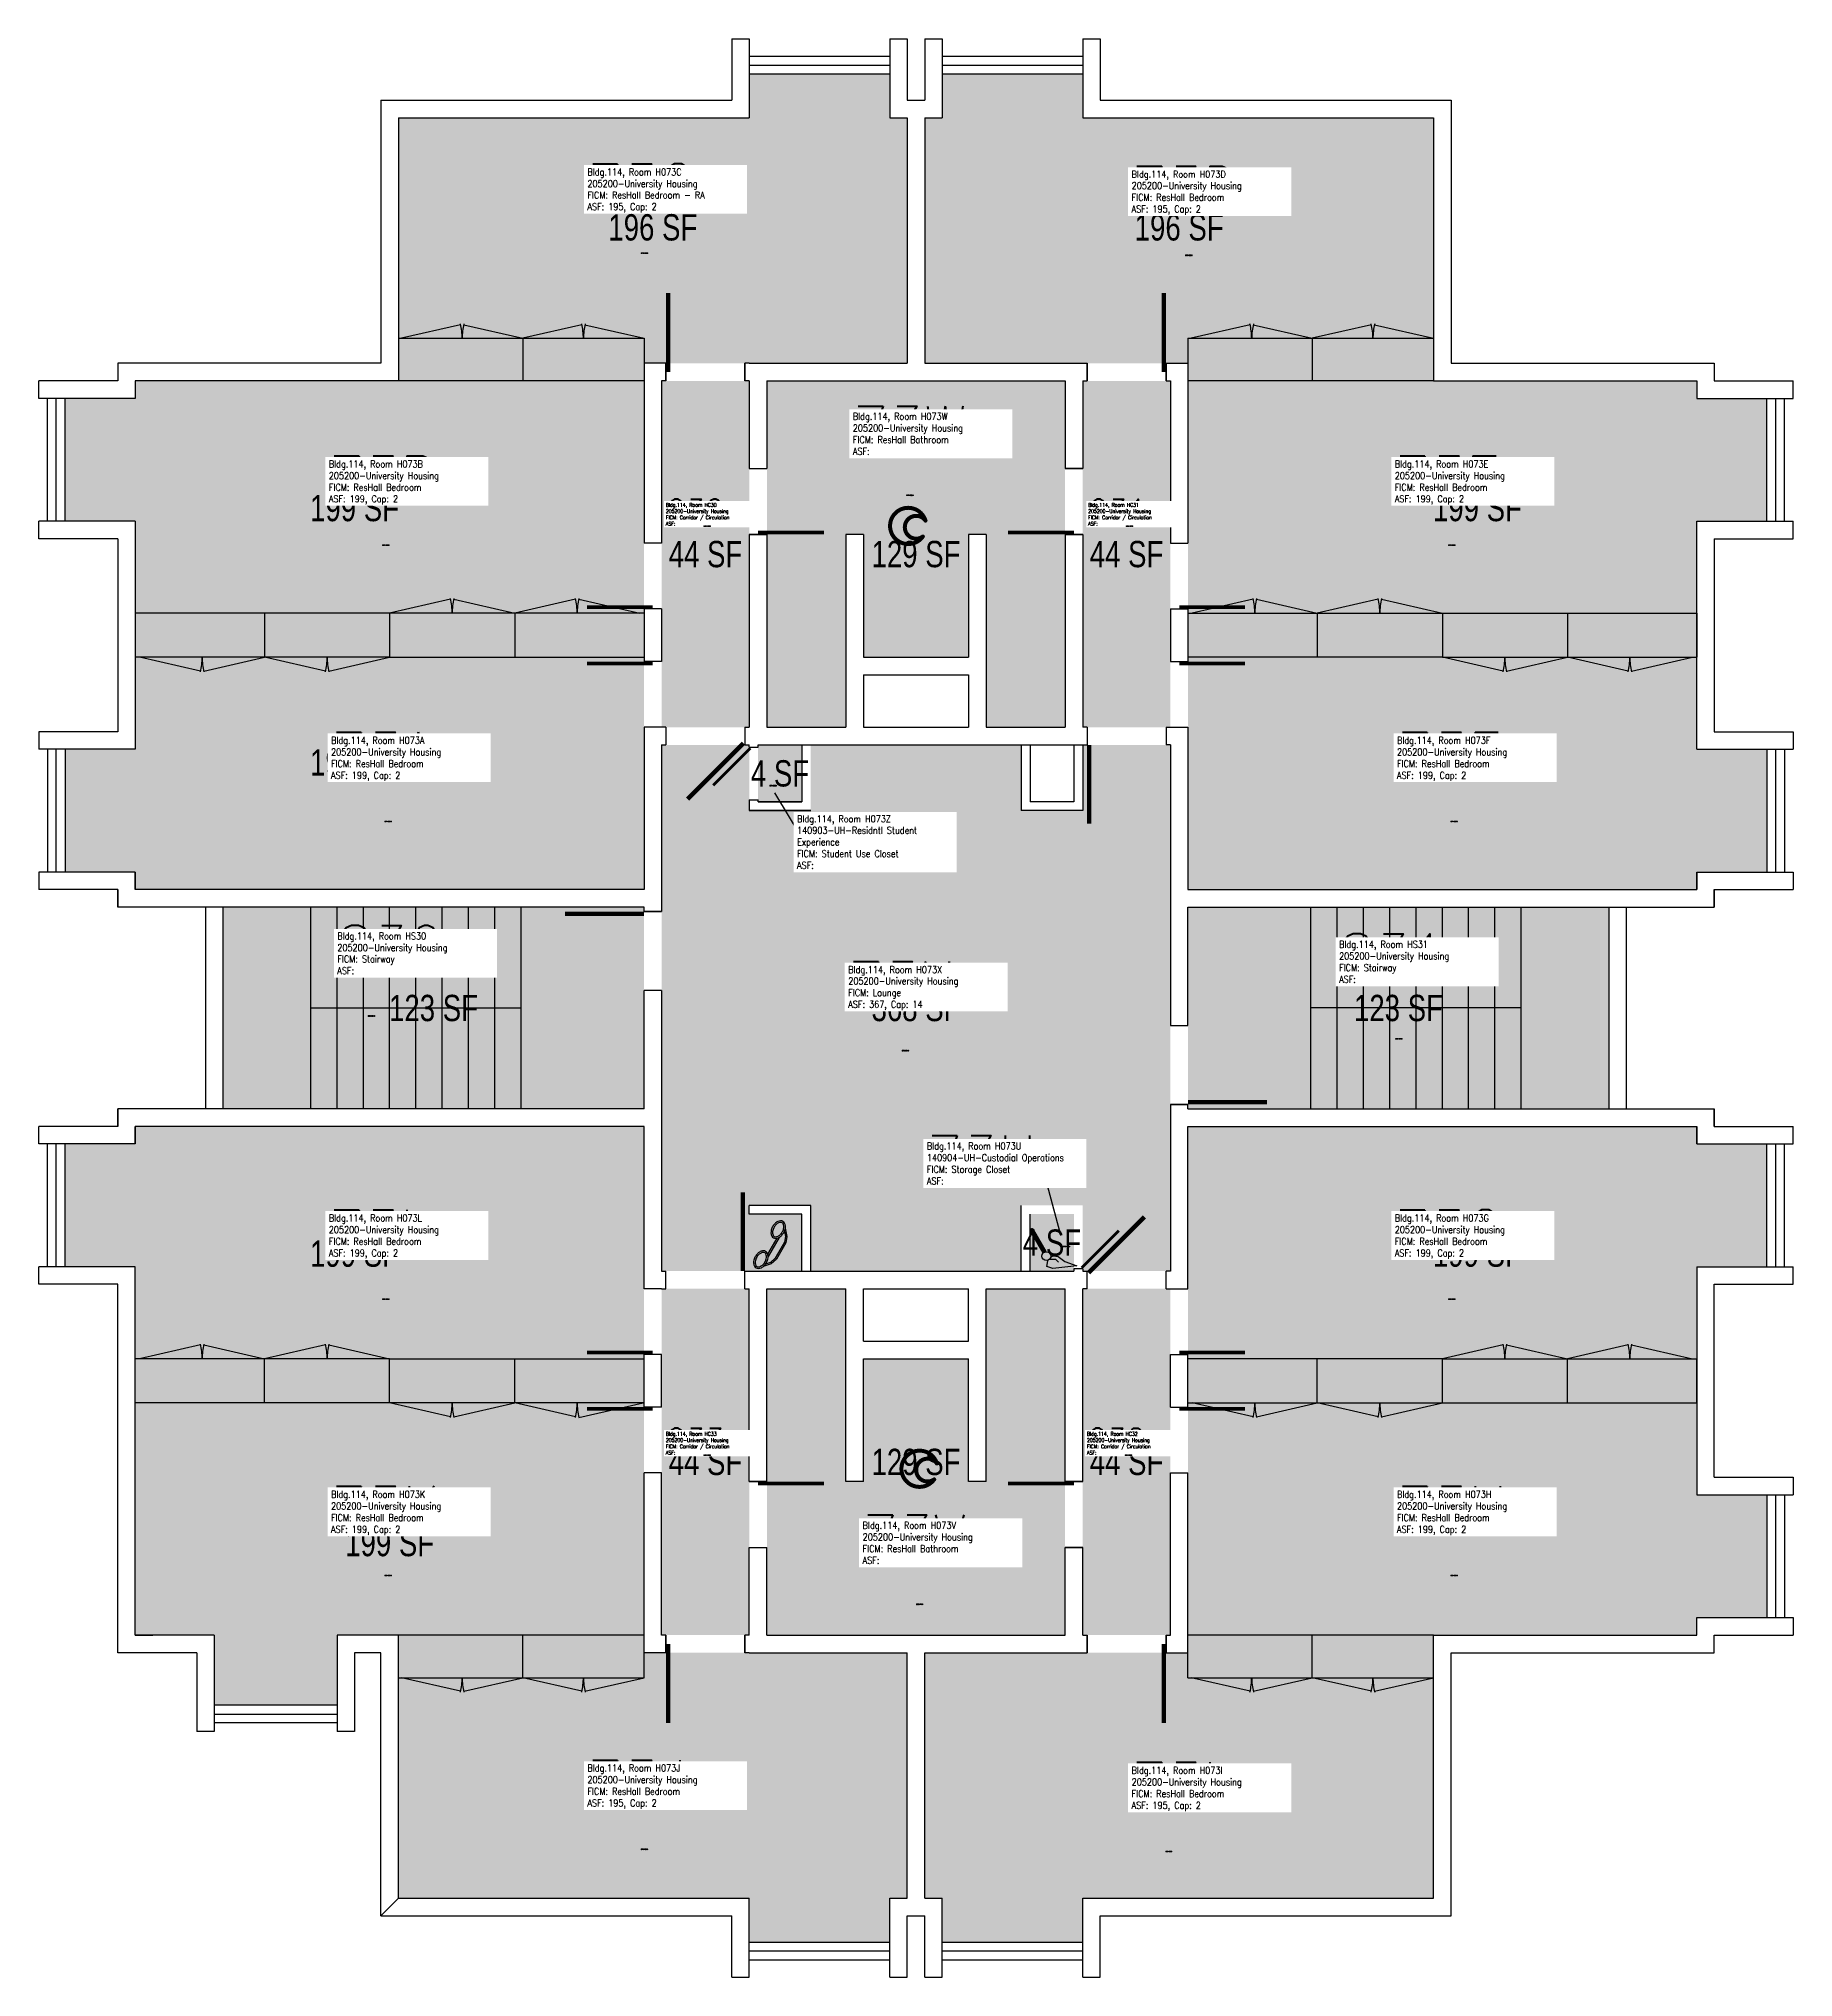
# Model space of a CAD drawing. Header units: inches. Extents: x 0 to 4364, y 0 to 3856.
# Drawn here: x 3564 to 4364, y 2972 to 3856 of the extents above; entities outside this region: 2.
import ezdxf
from ezdxf.enums import TextEntityAlignment as Align

# ---------------------------------------------------------------- set-up
doc = ezdxf.new("R2010")
doc.units = ezdxf.units.IN
doc.header["$LTSCALE"] = 10
doc.header["$MEASUREMENT"] = 0
doc.layers.get('0').update_dxf_attribs({"linetype": 'CONTINUOUS'})
for name, color, linetype in [('A-DOOR', 2, 'CONTINUOUS'), ('A-FLOR', 3, 'CONTINUOUS'), ('A-GLAZ', 1, 'CONTINUOUS'), ('A-GLAZ-SILL', 2, 'CONTINUOUS'), ('A-IDEN-ICON', 4, 'CONTINUOUS'), ('A-IDEN-RNUM', 7, 'CONTINUOUS'), ('A-IDEN-SNUM', 4, 'CONTINUOUS'), ('A-IDEN-VNUM', 4, 'CONTINUOUS'), ('A-WALL', 5, 'CONTINUOUS'), ('AREA-TEXT', 3, 'CONTINUOUS'), ('Rooms-Category-Color', 7, 'CONTINUOUS'), ('Rooms-College-Color', 7, 'CONTINUOUS'), ('Rooms-Department-Color', 7, 'CONTINUOUS'), ('Rooms-Division-Color', 7, 'CONTINUOUS'), ('Rooms-Information', 7, 'CONTINUOUS')]:
    doc.layers.add(name, color=color, linetype=linetype)
doc.styles.add('AREA', font='arial.ttf', dxfattribs={"width": 0.75, "height": 12})
doc.styles.add('ROOMSNUMBER', font='txt.shx', dxfattribs={"height": 0.03})
doc.styles.add('ROOMVNUMBER', font='simplex.shx', dxfattribs={"width": 0.85})

msp = doc.modelspace()

# ---------------------------------------------------------------- texts
at = {"layer": 'A-IDEN-RNUM', "style": 'ROOMSNUMBER'}
for s, p in [('0073-C0', (3838.64, 3758.09)), ('0073-D0', (4086.8, 3757.06)), ('0073-W0', (3959.66, 3647.63)), ('0C30-00', (3867.24, 3633.51)), ('0C31-00', (4059.82, 3633.51)), ('0073-B0', (3720.72, 3624.89)), ('0073-E0', (4206.77, 3624.89)), ('0073-Z0', (3897.27, 3515.21)), ('0073-A0', (3721.74, 3498.87)), ('0073-F0', (4207.8, 3498.87)), ('0S30-00', (3714.12, 3410.18)), ('0073-X0', (3957.59, 3394.36)), ('0S31-00', (4182.66, 3399.77)), ('0073-U0', (4031.11, 3305.06)), ('0073-L0', (3720.72, 3281.01)), ('0073-G0', (4206.77, 3281.01)), ('0C33-00', (3867.24, 3209.86)), ('0C32-00', (4059.27, 3209.86)), ('0073-K0', (3721.74, 3154.99)), ('0073-H0', (4207.8, 3154.99)), ('0073-V0', (3964.14, 3141.9)), ('0073-J0', (3838.64, 3030.16)), ('0073-I0', (4077.84, 3029.13))]:
    msp.add_text(s, height=0.36, rotation=360, dxfattribs=at).set_placement(p)
at = {"layer": 'A-IDEN-SNUM', "style": 'ROOMSNUMBER'}
for s, p in [('1140H073C0', (3838.64, 3758.09)), ('1140H073D0', (4086.8, 3757.06)), ('1140H073W0', (3959.66, 3647.63)), ('1140HC3000', (3867.24, 3633.51)), ('1140HC3100', (4059.82, 3633.51)), ('1140H073B0', (3720.72, 3624.89)), ('1140H073E0', (4206.77, 3624.89)), ('1140H073Z0', (3897.27, 3515.21)), ('1140H073A0', (3721.74, 3498.87)), ('1140H073F0', (4207.8, 3498.87)), ('1140HS3000', (3714.12, 3410.18)), ('1140H073X0', (3957.59, 3394.36)), ('1140HS3100', (4182.66, 3399.77)), ('1140H073U0', (4031.11, 3305.06)), ('1140H073L0', (3720.72, 3281.01)), ('1140H073G0', (4206.77, 3281.01)), ('1140HC3300', (3867.24, 3209.86)), ('1140HC3200', (4059.27, 3209.86)), ('1140H073K0', (3721.74, 3154.99)), ('1140H073H0', (4207.8, 3154.99)), ('1140H073V0', (3964.14, 3141.9)), ('1140H073J0', (3838.64, 3030.16)), ('1140H073I0', (4077.84, 3029.13))]:
    msp.add_text(s, height=0.36, rotation=360, dxfattribs=at).set_placement(p)
at = {"layer": 'A-IDEN-VNUM', "style": 'ROOMVNUMBER', "width": 0.85}
for s, height, p in [('73C', 22.238, (3814.17, 3776.74)), ('73D', 22.238, (4062.33, 3775.72)), ('73W', 22.238, (3935.19, 3666.29)), ('73B', 22.238, (3696.25, 3643.55)), ('73E', 22.238, (4182.3, 3643.55)), ('C30', 12, (3849.93, 3634)), ('C31', 12, (4042.51, 3634)), ('73A', 22.238, (3697.27, 3517.52)), ('73F', 22.238, (4183.33, 3517.52)), ('73Z', 22.238, (3909.76, 3477.49)), ('S31', 22.238, (4156.92, 3425.54)), ('73X', 22.238, (3933.12, 3413.01)), ('73U', 22.238, (3968.97, 3333.57)), ('73L', 22.238, (3696.25, 3299.67)), ('73G', 22.238, (4182.3, 3299.67)), ('C33', 12, (3849.93, 3210.36)), ('C32', 12, (4041.96, 3210.36)), ('73K', 22.238, (3697.27, 3173.64)), ('73H', 22.238, (4183.33, 3173.64)), ('73V', 22.238, (3939.67, 3160.56)), ('73J', 22.238, (3814.17, 3048.82)), ('73I', 22.238, (4062.33, 3047.79))]:
    msp.add_text(s, height=height, rotation=360, dxfattribs=at).set_placement(p)
msp.add_text('S30', height=22.238, dxfattribs=at).set_placement((3700.14, 3429.4))
at = {"layer": 'AREA-TEXT', "style": 'AREA', "width": 0.75}
for s, p in [('196 SF', (3844, 3770)), ('196 SF', (4084, 3770)), ('199 SF', (3708, 3642)), ('199 SF', (4220, 3642)), ('44 SF', (3868, 3621)), ('129 SF', (3964, 3621)), ('44 SF', (4060, 3621)), ('199 SF', (3708, 3526)), ('4 SF', (3902, 3521)), ('199 SF', (4220, 3526)), ('123 SF', (3744, 3414)), ('368 SF', (3964, 3414)), ('123 SF', (4184, 3414)), ('199 SF', (3708, 3302)), ('4 SF', (4026, 3307)), ('199 SF', (4220, 3302)), ('44 SF', (3868, 3207)), ('129 SF', (3964, 3207)), ('44 SF', (4060, 3207)), ('199 SF', (4220, 3186)), ('199 SF', (3724, 3170)), ('196 SF', (3844, 3058)), ('196 SF', (4084, 3058))]:
    msp.add_text(s, height=12, dxfattribs=at).set_placement(p, align=Align.MIDDLE_CENTER)

# ---------------------------------------------------------------- blocks, each defined once
blk = doc.blocks.new('CPBATH')
at = {"color": 0, "linetype": 'ByBlock', "const_width": 0.0127}
for points in [[(0.0571, 0.0168, 0.861492), (-0.0551, 0, 1)], [(-0.0551, 0, 0.726902), (0.0487, -0.0337, 1)], [(0.0571, 0.0168, 0.729002), (-0.0084, -0.0042, 1)], [(-0.0084, -0.0042, 0.609468), (0.0487, -0.0337, 1)]]:
    blk.add_lwpolyline(points, format="xyb", dxfattribs=at)
at = {"color": 0, "linetype": 'ByBlock', "const_width": 0.00637}
for points in [[(0.0544, 0.0152, 1), (0.0599, 0.0184, 1)], [(0.0459, -0.0353, 1), (0.0515, -0.0321, 1)]]:
    blk.add_lwpolyline(points, format="xyb", close=True, dxfattribs=at)
blk = doc.blocks.new('CPPHONE')
at = {"color": 0, "linetype": 'ByBlock'}
for p, q in [((0.0096, 0.0252), (-0.0196, -0.0252)), ((0.0169, 0.0279), (-0.0182, -0.0329))]:
    blk.add_line(p, q, dxfattribs=at)
for points in [[(0.0288, 0.0786, 0.139889), (0.0216, 0.0804, 0.107118), (0.0122, 0.0781, 0.079812), (0.0039, 0.0722, 0.067459), (-0.0035, 0.0626, 0.067459), (-0.008, 0.0515, 0.079812), (-0.009, 0.0413, 0.107118), (-0.0064, 0.032, 0.139889), (-0.0012, 0.0267, 0.139889), (0.0061, 0.0248, 0.107118), (0.0155, 0.0272, 0.079812), (0.0238, 0.0331, 0.067459), (0.0312, 0.0426, 0.067459), (0.0357, 0.0538, 0.079812), (0.0367, 0.0639, 0.107118), (0.034, 0.0732, 0.139889)], [(0.0263, 0.0743, 0.139889), (0.0218, 0.0754, 0.107118), (0.0144, 0.0736, 0.079812), (0.0074, 0.0686, 0.067459), (0.0008, 0.0601, 0.067459), (-0.0032, 0.0502, 0.079812), (-0.004, 0.0417, 0.107118), (-0.0019, 0.0344, 0.139889), (0.0013, 0.031, 0.139889), (0.0059, 0.0298, 0.107118), (0.0133, 0.0317, 0.079812), (0.0203, 0.0367, 0.067459), (0.0268, 0.0451, 0.067459), (0.0309, 0.055, 0.079812), (0.0317, 0.0636, 0.107118), (0.0296, 0.0709, 0.139889)], [(-0.0262, -0.0167, 0.139889), (-0.0334, -0.0148, 0.107118), (-0.0428, -0.0172, 0.079812), (-0.0511, -0.0231, 0.067459), (-0.0585, -0.0326, 0.067459), (-0.063, -0.0438, 0.079812), (-0.064, -0.0539, 0.107118), (-0.0614, -0.0632, 0.139889), (-0.0562, -0.0686, 0.139889), (-0.0489, -0.0704, 0.107118), (-0.0395, -0.0681, 0.079812), (-0.0312, -0.0622, 0.067459), (-0.0238, -0.0526, 0.067459), (-0.0193, -0.0415, 0.079812), (-0.0183, -0.0313, 0.107118), (-0.021, -0.022, 0.139889)], [(-0.0287, -0.021, 0.139889), (-0.0332, -0.0198, 0.107118), (-0.0406, -0.0217, 0.079812), (-0.0476, -0.0267, 0.067459), (-0.0542, -0.0351, 0.067459), (-0.0582, -0.045, 0.079812), (-0.059, -0.0536, 0.107118), (-0.0569, -0.0609, 0.139889), (-0.0537, -0.0643, 0.139889), (-0.0491, -0.0654, 0.107118), (-0.0417, -0.0636, 0.079812), (-0.0347, -0.0586, 0.067459), (-0.0282, -0.0501, 0.067459), (-0.0241, -0.0402, 0.079812), (-0.0233, -0.0317, 0.107118), (-0.0254, -0.0244, 0.139889)]]:
    blk.add_lwpolyline(points, format="xyb", close=True, dxfattribs=at)
for points in [[(0.0364, 0.0572), (0.0417, 0.0308), (0.0382, 0.0108), (0.0082, -0.0411), (-0.0083, -0.0558), (-0.0338, -0.0645)], [(0.0334, 0.047), (0.0366, 0.0307), (0.0334, 0.0126), (0.0043, -0.0379), (-0.0109, -0.0514), (-0.0265, -0.0567)]]:
    blk.add_lwpolyline(points, dxfattribs=at)
blk = doc.blocks.new('CPCUST')
at = {"color": 0, "linetype": 'ByBlock'}
for p, q in [((0.0171, -0.0639), (0.02, -0.0466)), ((0.0262, -0.0408), (0.0446, -0.0406)), ((0.0297, -0.0341), (0.0376, -0.0302)), ((0.0376, -0.0302), (0.0533, -0.0324)), ((0.0446, -0.0406), (0.0543, -0.0505)), ((0.0533, -0.0324), (0.0745, -0.0479)), ((0.0745, -0.0479), (0.1117, -0.0625)), ((0.0358, -0.0705), (0.0171, -0.0639)), ((0.1117, -0.0625), (0.0358, -0.0705))]:
    blk.add_line(p, q, dxfattribs=at)
at = {"color": 0, "linetype": 'ByBlock', "const_width": 0.0075}
blk.add_lwpolyline([(-0.0332, 0.0481, 1), (-0.0268, 0.0519, 1)], format="xyb", close=True, dxfattribs=at)
at = {"color": 0, "linetype": 'ByBlock', "const_width": 0.015}
blk.add_lwpolyline([(-0.03, 0.05), (0.01, -0.0193)], dxfattribs=at)
at = {"color": 0, "linetype": 'ByBlock'}
blk.add_circle((0.0158, -0.0313), 0.0141, dxfattribs=at)

# ---------------------------------------------------------------- hatches: boundary and pattern name
at = {"layer": 'Rooms-Category-Color', "true_color": 0x728ef3}
for points in [[(3960, 3708), (3840, 3708), (3840, 3700), (3728, 3700), (3728, 3820), (3888, 3820), (3888, 3840), (3952, 3840), (3952, 3820), (3960, 3820)], [(3968, 3708), (4088, 3708), (4088, 3700), (4200, 3700), (4200, 3820), (4040, 3820), (4040, 3840), (3976, 3840), (3976, 3820), (3968, 3820)], [(3840, 3700), (3608, 3700), (3608, 3692), (3576, 3692), (3576, 3636), (3608, 3636), (3608, 3584), (3840, 3584)], [(3896, 3700), (4032, 3700), (4032, 3542), (3996, 3542), (3996, 3630), (3988, 3630), (3988, 3574), (3940, 3574), (3940, 3630), (3932, 3630), (3932, 3542), (3896, 3542)], [(4088, 3700), (4320, 3700), (4320, 3692), (4352, 3692), (4352, 3636), (4320, 3636), (4320, 3584), (4088, 3584)], [(3840, 3468), (3608, 3468), (3608, 3476), (3576, 3476), (3576, 3532), (3608, 3532), (3608, 3584), (3840, 3584)], [(4088, 3468), (4320, 3468), (4320, 3476), (4352, 3476), (4352, 3532), (4320, 3532), (4320, 3584), (4088, 3584)], [(3916, 3294), (4012, 3294), (4012, 3323.99), (4040, 3324), (4040, 3294), (4080, 3294), (4080, 3534), (4040, 3534), (4040, 3504), (4012, 3504), (4012, 3534), (3916, 3534), (3916, 3504), (3888, 3504), (3888, 3534), (3848, 3534), (3848, 3294), (3886, 3294), (3912, 3294), (3912, 3320), (3888, 3320), (3888, 3324), (3916, 3324)], [(3912, 3534), (3892, 3534), (3892, 3508), (3912, 3508)], [(3840, 3360), (3608, 3360), (3608, 3352), (3576, 3352), (3576, 3296), (3608, 3296), (3608, 3244), (3840, 3244)], [(4088, 3360), (4320, 3360), (4320, 3352), (4352, 3352), (4352, 3296), (4320, 3296), (4320, 3244), (4088, 3244)], [(4016, 3320), (4036, 3320), (4036, 3294), (4016, 3294)], [(3896, 3128), (4032, 3128), (4032, 3286), (3996, 3286), (3996, 3198), (3988, 3198), (3988, 3254), (3940, 3254), (3940, 3198), (3932, 3198), (3932, 3286), (3896, 3286)], [(3840, 3128), (3700, 3128), (3700, 3096), (3644, 3096), (3644, 3128), (3608, 3128), (3608, 3244), (3840, 3244)], [(4088, 3128), (4320, 3128), (4320, 3136), (4352, 3136), (4352, 3192), (4320, 3192), (4320, 3244), (4088, 3244)], [(3960, 3120), (3840, 3120), (3840, 3128), (3728, 3128), (3728, 3008), (3888, 3008), (3888, 2988), (3952, 2988), (3952, 3008), (3960, 3008)], [(3968, 3120), (4088, 3120), (4088, 3128), (4200, 3128), (4200, 3008), (4040, 3008), (4040, 2988), (3976, 2988), (3976, 3008), (3968, 3008)]]:
    msp.add_hatch(color=171, dxfattribs=at).paths.add_polyline_path(points)
at = {"layer": 'Rooms-Category-Color', "true_color": 0xadadad}
for points in [[(3888, 3700), (3848, 3700), (3848, 3542), (3888, 3542)], [(4040, 3542), (4080, 3542), (4080, 3700), (4040, 3700)], [(3648, 3368), (3840, 3368), (3840, 3460), (3648, 3460)], [(4088, 3368), (4280, 3368), (4280, 3460), (4088, 3460)], [(3888, 3128), (3848, 3128), (3848, 3286), (3888, 3286)], [(4080, 3128), (4040, 3128), (4040, 3286), (4080, 3286)]]:
    msp.add_hatch(color=253, dxfattribs=at).paths.add_polyline_path(points)
at = {"layer": 'Rooms-College-Color', "true_color": 0xadadad}
for points in [[(3960, 3708), (3840, 3708), (3840, 3700), (3728, 3700), (3728, 3820), (3888, 3820), (3888, 3840), (3952, 3840), (3952, 3820), (3960, 3820)], [(3968, 3708), (4088, 3708), (4088, 3700), (4200, 3700), (4200, 3820), (4040, 3820), (4040, 3840), (3976, 3840), (3976, 3820), (3968, 3820)], [(3840, 3700), (3608, 3700), (3608, 3692), (3576, 3692), (3576, 3636), (3608, 3636), (3608, 3584), (3840, 3584)], [(3888, 3700), (3848, 3700), (3848, 3542), (3888, 3542)], [(3896, 3700), (4032, 3700), (4032, 3542), (3996, 3542), (3996, 3630), (3988, 3630), (3988, 3574), (3940, 3574), (3940, 3630), (3932, 3630), (3932, 3542), (3896, 3542)], [(4040, 3542), (4080, 3542), (4080, 3700), (4040, 3700)], [(4088, 3700), (4320, 3700), (4320, 3692), (4352, 3692), (4352, 3636), (4320, 3636), (4320, 3584), (4088, 3584)], [(3840, 3468), (3608, 3468), (3608, 3476), (3576, 3476), (3576, 3532), (3608, 3532), (3608, 3584), (3840, 3584)], [(4088, 3468), (4320, 3468), (4320, 3476), (4352, 3476), (4352, 3532), (4320, 3532), (4320, 3584), (4088, 3584)], [(3916, 3294), (4012, 3294), (4012, 3323.99), (4040, 3324), (4040, 3294), (4080, 3294), (4080, 3534), (4040, 3534), (4040, 3504), (4012, 3504), (4012, 3534), (3916, 3534), (3916, 3504), (3888, 3504), (3888, 3534), (3848, 3534), (3848, 3294), (3886, 3294), (3912, 3294), (3912, 3320), (3888, 3320), (3888, 3324), (3916, 3324)], [(3912, 3534), (3892, 3534), (3892, 3508), (3912, 3508)], [(3648, 3368), (3840, 3368), (3840, 3460), (3648, 3460)], [(4088, 3368), (4280, 3368), (4280, 3460), (4088, 3460)], [(3840, 3360), (3608, 3360), (3608, 3352), (3576, 3352), (3576, 3296), (3608, 3296), (3608, 3244), (3840, 3244)], [(4088, 3360), (4320, 3360), (4320, 3352), (4352, 3352), (4352, 3296), (4320, 3296), (4320, 3244), (4088, 3244)], [(4016, 3320), (4036, 3320), (4036, 3294), (4016, 3294)], [(3888, 3128), (3848, 3128), (3848, 3286), (3888, 3286)], [(3896, 3128), (4032, 3128), (4032, 3286), (3996, 3286), (3996, 3198), (3988, 3198), (3988, 3254), (3940, 3254), (3940, 3198), (3932, 3198), (3932, 3286), (3896, 3286)], [(4080, 3128), (4040, 3128), (4040, 3286), (4080, 3286)], [(3840, 3128), (3700, 3128), (3700, 3096), (3644, 3096), (3644, 3128), (3608, 3128), (3608, 3244), (3840, 3244)], [(4088, 3128), (4320, 3128), (4320, 3136), (4352, 3136), (4352, 3192), (4320, 3192), (4320, 3244), (4088, 3244)], [(3960, 3120), (3840, 3120), (3840, 3128), (3728, 3128), (3728, 3008), (3888, 3008), (3888, 2988), (3952, 2988), (3952, 3008), (3960, 3008)], [(3968, 3120), (4088, 3120), (4088, 3128), (4200, 3128), (4200, 3008), (4040, 3008), (4040, 2988), (3976, 2988), (3976, 3008), (3968, 3008)]]:
    msp.add_hatch(color=253, dxfattribs=at).paths.add_polyline_path(points)
at = {"layer": 'Rooms-Department-Color', "true_color": 0x604aed}
for points in [[(3960, 3708), (3840, 3708), (3840, 3700), (3728, 3700), (3728, 3820), (3888, 3820), (3888, 3840), (3952, 3840), (3952, 3820), (3960, 3820)], [(3968, 3708), (4088, 3708), (4088, 3700), (4200, 3700), (4200, 3820), (4040, 3820), (4040, 3840), (3976, 3840), (3976, 3820), (3968, 3820)], [(3840, 3700), (3608, 3700), (3608, 3692), (3576, 3692), (3576, 3636), (3608, 3636), (3608, 3584), (3840, 3584)], [(3896, 3700), (4032, 3700), (4032, 3542), (3996, 3542), (3996, 3630), (3988, 3630), (3988, 3574), (3940, 3574), (3940, 3630), (3932, 3630), (3932, 3542), (3896, 3542)], [(4088, 3700), (4320, 3700), (4320, 3692), (4352, 3692), (4352, 3636), (4320, 3636), (4320, 3584), (4088, 3584)], [(3840, 3468), (3608, 3468), (3608, 3476), (3576, 3476), (3576, 3532), (3608, 3532), (3608, 3584), (3840, 3584)], [(4088, 3468), (4320, 3468), (4320, 3476), (4352, 3476), (4352, 3532), (4320, 3532), (4320, 3584), (4088, 3584)], [(3916, 3294), (4012, 3294), (4012, 3323.99), (4040, 3324), (4040, 3294), (4080, 3294), (4080, 3534), (4040, 3534), (4040, 3504), (4012, 3504), (4012, 3534), (3916, 3534), (3916, 3504), (3888, 3504), (3888, 3534), (3848, 3534), (3848, 3294), (3886, 3294), (3912, 3294), (3912, 3320), (3888, 3320), (3888, 3324), (3916, 3324)], [(3912, 3534), (3892, 3534), (3892, 3508), (3912, 3508)], [(3840, 3360), (3608, 3360), (3608, 3352), (3576, 3352), (3576, 3296), (3608, 3296), (3608, 3244), (3840, 3244)], [(4088, 3360), (4320, 3360), (4320, 3352), (4352, 3352), (4352, 3296), (4320, 3296), (4320, 3244), (4088, 3244)], [(4016, 3320), (4036, 3320), (4036, 3294), (4016, 3294)], [(3896, 3128), (4032, 3128), (4032, 3286), (3996, 3286), (3996, 3198), (3988, 3198), (3988, 3254), (3940, 3254), (3940, 3198), (3932, 3198), (3932, 3286), (3896, 3286)], [(3840, 3128), (3700, 3128), (3700, 3096), (3644, 3096), (3644, 3128), (3608, 3128), (3608, 3244), (3840, 3244)], [(4088, 3128), (4320, 3128), (4320, 3136), (4352, 3136), (4352, 3192), (4320, 3192), (4320, 3244), (4088, 3244)], [(3960, 3120), (3840, 3120), (3840, 3128), (3728, 3128), (3728, 3008), (3888, 3008), (3888, 2988), (3952, 2988), (3952, 3008), (3960, 3008)], [(3968, 3120), (4088, 3120), (4088, 3128), (4200, 3128), (4200, 3008), (4040, 3008), (4040, 2988), (3976, 2988), (3976, 3008), (3968, 3008)]]:
    msp.add_hatch(color=173, dxfattribs=at).paths.add_polyline_path(points)
at = {"layer": 'Rooms-Department-Color', "true_color": 0xacacac}
for points in [[(3888, 3700), (3848, 3700), (3848, 3542), (3888, 3542)], [(4040, 3542), (4080, 3542), (4080, 3700), (4040, 3700)], [(3648, 3368), (3840, 3368), (3840, 3460), (3648, 3460)], [(4088, 3368), (4280, 3368), (4280, 3460), (4088, 3460)], [(3888, 3128), (3848, 3128), (3848, 3286), (3888, 3286)], [(4080, 3128), (4040, 3128), (4040, 3286), (4080, 3286)]]:
    msp.add_hatch(color=253, dxfattribs=at).paths.add_polyline_path(points)
at = {"layer": 'Rooms-Division-Color', "true_color": 0x604aed}
for points in [[(3960, 3708), (3840, 3708), (3840, 3700), (3728, 3700), (3728, 3820), (3888, 3820), (3888, 3840), (3952, 3840), (3952, 3820), (3960, 3820)], [(3968, 3708), (4088, 3708), (4088, 3700), (4200, 3700), (4200, 3820), (4040, 3820), (4040, 3840), (3976, 3840), (3976, 3820), (3968, 3820)], [(3840, 3700), (3608, 3700), (3608, 3692), (3576, 3692), (3576, 3636), (3608, 3636), (3608, 3584), (3840, 3584)], [(3896, 3700), (4032, 3700), (4032, 3542), (3996, 3542), (3996, 3630), (3988, 3630), (3988, 3574), (3940, 3574), (3940, 3630), (3932, 3630), (3932, 3542), (3896, 3542)], [(4088, 3700), (4320, 3700), (4320, 3692), (4352, 3692), (4352, 3636), (4320, 3636), (4320, 3584), (4088, 3584)], [(3840, 3468), (3608, 3468), (3608, 3476), (3576, 3476), (3576, 3532), (3608, 3532), (3608, 3584), (3840, 3584)], [(4088, 3468), (4320, 3468), (4320, 3476), (4352, 3476), (4352, 3532), (4320, 3532), (4320, 3584), (4088, 3584)], [(3916, 3294), (4012, 3294), (4012, 3323.99), (4040, 3324), (4040, 3294), (4080, 3294), (4080, 3534), (4040, 3534), (4040, 3504), (4012, 3504), (4012, 3534), (3916, 3534), (3916, 3504), (3888, 3504), (3888, 3534), (3848, 3534), (3848, 3294), (3886, 3294), (3912, 3294), (3912, 3320), (3888, 3320), (3888, 3324), (3916, 3324)], [(3912, 3534), (3892, 3534), (3892, 3508), (3912, 3508)], [(3840, 3360), (3608, 3360), (3608, 3352), (3576, 3352), (3576, 3296), (3608, 3296), (3608, 3244), (3840, 3244)], [(4088, 3360), (4320, 3360), (4320, 3352), (4352, 3352), (4352, 3296), (4320, 3296), (4320, 3244), (4088, 3244)], [(4016, 3320), (4036, 3320), (4036, 3294), (4016, 3294)], [(3896, 3128), (4032, 3128), (4032, 3286), (3996, 3286), (3996, 3198), (3988, 3198), (3988, 3254), (3940, 3254), (3940, 3198), (3932, 3198), (3932, 3286), (3896, 3286)], [(3840, 3128), (3700, 3128), (3700, 3096), (3644, 3096), (3644, 3128), (3608, 3128), (3608, 3244), (3840, 3244)], [(4088, 3128), (4320, 3128), (4320, 3136), (4352, 3136), (4352, 3192), (4320, 3192), (4320, 3244), (4088, 3244)], [(3960, 3120), (3840, 3120), (3840, 3128), (3728, 3128), (3728, 3008), (3888, 3008), (3888, 2988), (3952, 2988), (3952, 3008), (3960, 3008)], [(3968, 3120), (4088, 3120), (4088, 3128), (4200, 3128), (4200, 3008), (4040, 3008), (4040, 2988), (3976, 2988), (3976, 3008), (3968, 3008)]]:
    msp.add_hatch(color=173, dxfattribs=at).paths.add_polyline_path(points)
at = {"layer": 'Rooms-Division-Color', "true_color": 0xadadad}
for points in [[(3888, 3700), (3848, 3700), (3848, 3542), (3888, 3542)], [(4040, 3542), (4080, 3542), (4080, 3700), (4040, 3700)], [(3648, 3368), (3840, 3368), (3840, 3460), (3648, 3460)], [(4088, 3368), (4280, 3368), (4280, 3460), (4088, 3460)], [(3888, 3128), (3848, 3128), (3848, 3286), (3888, 3286)], [(4080, 3128), (4040, 3128), (4040, 3286), (4080, 3286)]]:
    msp.add_hatch(color=253, dxfattribs=at).paths.add_polyline_path(points)

# ---------------------------------------------------------------- linework, layer by layer
msp.add_line((3728, 3008), (3720, 3000))
at = {"layer": 'A-DOOR'}
for points in [[(3851, 3704, 2, 2, 0), (3851, 3740, 0, 0, -0.414214), (3886, 3704, 0, 0, -0.814237)], [(4077, 3704, 2, 2, 0), (4077, 3740, 0, 0, 0.414214), (4042, 3704, 0, 0, 0.814237)], [(3892, 3630.83, 1.67, 1.67, 0), (3922, 3630.83, 0, 0, 0.414214), (3892, 3660, 0, 0, 0.814237)], [(4036, 3630.83, 1.67, 1.67, 0), (4006, 3630.83, 0, 0, -0.414214), (4036, 3660, 0, 0, -0.814237)], [(3844, 3596.83, 1.67, 1.67, 0), (3814, 3596.83, 0, 0, -0.414214), (3844, 3626, 0, 0, -0.814237)], [(4084, 3596.83, 1.67, 1.67, 0), (4114, 3596.83, 0, 0, 0.414214), (4084, 3626, 0, 0, 0.814237)], [(3844, 3571.17, 1.67, 1.67, 0), (3814, 3571.17, 0, 0, 0.414214), (3844, 3542, 0, 0, 0.814237)], [(4084, 3571.17, 1.67, 1.67, 0), (4114, 3571.17, 0, 0, -0.414214), (4084, 3542, 0, 0, -0.814237)], [(3885.29, 3534.71, 2, 2, 0), (3859.84, 3509.25, 0, 0, -0.195255), (3849.79, 3534, 0, 0, -0.195255)], [(3888.47, 3532.53, 1.33, 1.33, 0), (3871.5, 3515.56, 0, 0, 0.195255), (3888, 3508.86, 0, 0, 0.195255)], [(4043, 3534, 2, 2, 0), (4043, 3498, 0, 0, 0.414214), (4078, 3534, 0, 0, 0.814237)], [(3840, 3457, 2, 2, 0), (3804, 3457, 0, 0, 0.414214), (3840, 3422, 0, 0, 0.814237)], [(4088, 3371, 2, 2, 0), (4124, 3371, 0, 0, 0.414214), (4088, 3406, 0, 0, 0.814237)], [(3885, 3294, 2, 2, 0), (3885, 3330, 0, 0, 0.414214), (3850, 3294, 0, 0, 0.814237)], [(4039.53, 3295.47, 1.33, 1.33, 0), (4056.5, 3312.44, 0, 0, 0.195255), (4040, 3319.14, 0, 0, 0.195255)], [(4042.71, 3293.29, 2, 2, 0), (4068.16, 3318.75, 0, 0, -0.195255), (4078.21, 3294, 0, 0, -0.195255)], [(3844, 3256.83, 1.67, 1.67, 0), (3814, 3256.83, 0, 0, -0.414214), (3844, 3286, 0, 0, -0.814237)], [(4084, 3256.83, 1.67, 1.67, 0), (4114, 3256.83, 0, 0, 0.414214), (4084, 3286, 0, 0, 0.814237)], [(3844, 3231.17, 1.67, 1.67, 0), (3814, 3231.17, 0, 0, 0.414214), (3844, 3202, 0, 0, 0.814237)], [(4084, 3231.17, 1.67, 1.67, 0), (4114, 3231.17, 0, 0, -0.414214), (4084, 3202, 0, 0, -0.814237)], [(3892, 3197.17, 1.67, 1.67, 0), (3922, 3197.17, 0, 0, -0.414214), (3892, 3168, 0, 0, -0.814237)], [(4036, 3197.17, 1.67, 1.67, 0), (4006, 3197.17, 0, 0, 0.414214), (4036, 3168, 0, 0, 0.814237)], [(3851, 3124, 2, 2, 0), (3851, 3088, 0, 0, 0.414214), (3886, 3124, 0, 0, 0.814237)], [(4077, 3124, 2, 2, 0), (4077, 3088, 0, 0, -0.414214), (4042, 3124, 0, 0, -0.814237)]]:
    msp.add_lwpolyline(points, format="xyseb", dxfattribs=at)
at = {"layer": 'A-FLOR'}
for p, q in [((3756.36, 3725.62), (3729.42, 3719.4)), ((3757.77, 3725.62), (3784.71, 3719.4)), ((3811.65, 3725.62), (3784.71, 3719.4)), ((3813.06, 3725.62), (3840, 3719.4)), ((4116.36, 3725.62), (4089.42, 3719.4)), ((4117.77, 3725.62), (4144.71, 3719.4)), ((4171.65, 3725.62), (4144.71, 3719.4)), ((4173.06, 3725.62), (4200, 3719.4)), ((3728, 3719.4), (3728, 3700)), ((3728, 3719.4), (3784.71, 3719.4)), ((3729.42, 3719.4), (3784.71, 3719.4)), ((3784.71, 3719.4), (3784.71, 3700)), ((3784.71, 3719.4), (3840, 3719.4)), ((3840, 3719.4), (3840, 3700)), ((4088, 3719.4), (4088, 3700)), ((4088, 3719.4), (4144.71, 3719.4)), ((4089.42, 3719.4), (4144.71, 3719.4)), ((4144.71, 3719.4), (4144.71, 3700)), ((4144.71, 3719.4), (4200, 3719.4)), ((4200, 3719.4), (4200, 3700)), ((3840, 3700), (3728, 3700)), ((4200, 3700), (4088, 3700)), ((3751.77, 3600.41), (3724, 3594)), ((3753.23, 3600.41), (3781, 3594)), ((3808.77, 3600.41), (3781, 3594)), ((3810.23, 3600.41), (3838, 3594)), ((4117.77, 3600.41), (4090, 3594)), ((4119.23, 3600.41), (4147, 3594)), ((4174.77, 3600.41), (4147, 3594)), ((4176.23, 3600.41), (4204, 3594)), ((3608, 3594), (3608, 3574)), ((3724, 3594), (3608, 3594)), ((3667, 3594), (3667, 3574)), ((3724, 3594), (3724, 3574)), ((3781, 3594), (3724, 3594)), ((3781, 3594), (3781, 3574)), ((3840, 3594), (3781, 3594)), ((3838, 3594), (3781, 3594)), ((4088, 3594), (4147, 3594)), ((4090, 3594), (4147, 3594)), ((4147, 3594), (4147, 3574)), ((4147, 3594), (4204, 3594)), ((4204, 3594), (4204, 3574)), ((4204, 3594), (4320, 3594)), ((4261, 3594), (4261, 3574)), ((4320, 3594), (4320, 3574)), ((3724, 3574), (3608, 3574)), ((3637.77, 3567.59), (3610, 3574)), ((3639.23, 3567.59), (3667, 3574)), ((3694.77, 3567.59), (3667, 3574)), ((3696.23, 3567.59), (3724, 3574)), ((3724, 3574), (3840, 3574)), ((4204, 3574), (4088, 3574)), ((4231.77, 3567.59), (4204, 3574)), ((4204, 3574), (4320, 3574)), ((4233.23, 3567.59), (4261, 3574)), ((4288.77, 3567.59), (4261, 3574)), ((4290.23, 3567.59), (4318, 3574)), ((3688, 3368), (3688, 3460)), ((3700, 3368), (3700, 3460)), ((3712, 3368), (3712, 3460)), ((3724, 3368), (3724, 3460)), ((3736, 3368), (3736, 3460)), ((3748, 3368), (3748, 3460)), ((3760, 3368), (3760, 3460)), ((3772, 3368), (3772, 3460)), ((3772, 3368), (3772, 3460)), ((3784, 3368), (3784, 3460)), ((4144, 3368), (4144, 3460)), ((4156, 3368), (4156, 3460)), ((4156, 3368), (4156, 3460)), ((4168, 3368), (4168, 3460)), ((4180, 3368), (4180, 3460)), ((4192, 3368), (4192, 3460)), ((4204, 3368), (4204, 3460)), ((4216, 3368), (4216, 3460)), ((4228, 3368), (4228, 3460)), ((4240, 3368), (4240, 3460)), ((3688, 3414), (3784, 3414)), ((4240, 3414), (4144, 3414)), ((3608, 3234), (3608, 3254)), ((3724, 3254), (3608, 3254)), ((3637.77, 3260.41), (3610, 3254)), ((3639.23, 3260.41), (3667, 3254)), ((3694.77, 3260.41), (3667, 3254)), ((3667, 3234), (3667, 3254)), ((3696.23, 3260.41), (3724, 3254)), ((3724, 3234), (3724, 3254)), ((3724, 3254), (3840, 3254)), ((3781, 3234), (3781, 3254)), ((4204, 3254), (4088, 3254)), ((4147, 3234), (4147, 3254)), ((4231.77, 3260.41), (4204, 3254)), ((4204, 3234), (4204, 3254)), ((4204, 3254), (4320, 3254)), ((4233.23, 3260.41), (4261, 3254)), ((4288.77, 3260.41), (4261, 3254)), ((4261, 3234), (4261, 3254)), ((4290.23, 3260.41), (4318, 3254)), ((4320, 3234), (4320, 3254)), ((3724, 3234), (3608, 3234)), ((3751.77, 3227.59), (3724, 3234)), ((3781, 3234), (3724, 3234)), ((3753.23, 3227.59), (3781, 3234)), ((3840, 3234), (3781, 3234)), ((3808.77, 3227.59), (3781, 3234)), ((3838, 3234), (3781, 3234)), ((3810.32, 3227.23), (3839.63, 3234)), ((4088, 3234), (4147, 3234)), ((4117.77, 3227.59), (4090, 3234)), ((4090, 3234), (4147, 3234)), ((4119.23, 3227.59), (4147, 3234)), ((4174.77, 3227.59), (4147, 3234)), ((4147, 3234), (4204, 3234)), ((4176.23, 3227.59), (4204, 3234)), ((4204, 3234), (4320, 3234)), ((3728, 3108.6), (3728, 3128)), ((3840, 3128), (3728, 3128)), ((3784.71, 3108.6), (3784.71, 3128)), ((3840, 3108.6), (3840, 3128)), ((4088, 3108.6), (4088, 3128)), ((4200, 3128), (4088, 3128)), ((4144.71, 3108.6), (4144.71, 3128)), ((4200, 3108.6), (4200, 3128)), ((3728, 3108.6), (3784.71, 3108.6)), ((3756.36, 3102.38), (3729.42, 3108.6)), ((3729.42, 3108.6), (3784.71, 3108.6)), ((3757.77, 3102.38), (3784.71, 3108.6)), ((3811.65, 3102.38), (3784.71, 3108.6)), ((3784.71, 3108.6), (3840, 3108.6)), ((3813.06, 3102.38), (3840, 3108.6)), ((4088, 3108.6), (4144.71, 3108.6)), ((4116.36, 3102.38), (4089.42, 3108.6)), ((4089.42, 3108.6), (4144.71, 3108.6)), ((4117.77, 3102.38), (4144.71, 3108.6)), ((4171.65, 3102.38), (4144.71, 3108.6)), ((4144.71, 3108.6), (4200, 3108.6)), ((4173.06, 3102.38), (4200, 3108.6))]:
    msp.add_line(p, q, dxfattribs=at)
for centre, radius, start, end in [((3729.42, 3719.4), 27.64, 0, 13.7374), ((3784.71, 3719.4), 27.64, 166.2626, 180), ((3784.71, 3719.4), 27.64, 0, 13.7374), ((3840, 3719.4), 27.64, 166.2626, 180), ((4089.42, 3719.4), 27.64, 0, 13.7374), ((4144.71, 3719.4), 27.64, 166.2626, 180), ((4144.71, 3719.4), 27.64, 0, 13.7374), ((4200, 3719.4), 27.64, 166.2626, 180), ((3724, 3594), 28.5, 0, 13.7374), ((3781, 3594), 28.5, 166.2626, 180), ((3781, 3594), 28.5, 0, 13.7374), ((3838, 3594), 28.5, 166.2626, 180), ((4090, 3594), 28.5, 0, 13.7374), ((4147, 3594), 28.5, 166.2626, 180), ((4147, 3594), 28.5, 0, 13.7374), ((4204, 3594), 28.5, 166.2626, 180), ((3610, 3574), 28.5, 346.2626, 0), ((3667, 3574), 28.5, 180, 193.7374), ((3667, 3574), 28.5, 346.2626, 0), ((3724, 3574), 28.5, 180, 193.7374), ((4204, 3574), 28.5, 346.2626, 0), ((4261, 3574), 28.5, 180, 193.7374), ((4261, 3574), 28.5, 346.2626, 0), ((4318, 3574), 28.5, 180, 193.7374), ((3610, 3254), 28.5, 0, 13.7374), ((3667, 3254), 28.5, 166.2626, 180), ((3667, 3254), 28.5, 0, 13.7374), ((3724, 3254), 28.5, 166.2626, 180), ((4204, 3254), 28.5, 0, 13.7374), ((4261, 3254), 28.5, 166.2626, 180), ((4261, 3254), 28.5, 0, 13.7374), ((4318, 3254), 28.5, 166.2626, 180), ((3724, 3234), 28.5, 346.2626, 0), ((3781, 3234), 28.5, 180, 193.7374), ((3781, 3234), 28.5, 346.2626, 0), ((3838, 3234), 28.5, 180, 193.7374), ((4090, 3234), 28.5, 346.2626, 0), ((4147, 3234), 28.5, 180, 193.7374), ((4147, 3234), 28.5, 346.2626, 0), ((4204, 3234), 28.5, 180, 193.7374), ((3729.42, 3108.6), 27.64, 346.2626, 0), ((3784.71, 3108.6), 27.64, 180, 193.7374), ((3784.71, 3108.6), 27.64, 346.2626, 0), ((3840, 3108.6), 27.64, 180, 193.7374), ((4089.42, 3108.6), 27.64, 346.2626, 0), ((4144.71, 3108.6), 27.64, 180, 193.7374), ((4144.71, 3108.6), 27.64, 346.2626, 0), ((4200, 3108.6), 27.64, 180, 193.7374)]:
    msp.add_arc(centre, radius, start, end, dxfattribs=at)
at = {"layer": 'A-GLAZ'}
for p, q in [((3888, 3844), (3952, 3844)), ((3976, 3844), (4040, 3844)), ((3572, 3636), (3572, 3692)), ((4356, 3636), (4356, 3692)), ((3572, 3476), (3572, 3532)), ((4356, 3476), (4356, 3532)), ((3572, 3296), (3572, 3352)), ((4356, 3296), (4356, 3352)), ((4356, 3136), (4356, 3192)), ((3644, 3092), (3700, 3092)), ((3888, 2984), (3952, 2984)), ((3976, 2984), (4040, 2984))]:
    msp.add_line(p, q, dxfattribs=at)
at = {"layer": 'A-GLAZ-SILL'}
for p, q in [((3888, 3848), (3952, 3848)), ((3976, 3848), (4040, 3848)), ((3888, 3840), (3952, 3840)), ((3976, 3840), (4040, 3840)), ((3568, 3636), (3568, 3692)), ((3576, 3636), (3576, 3692)), ((4352, 3636), (4352, 3692)), ((4360, 3636), (4360, 3692)), ((3568, 3532), (3568, 3476)), ((3576, 3532), (3576, 3476)), ((4352, 3532), (4352, 3476)), ((4360, 3532), (4360, 3476)), ((3568, 3296), (3568, 3352)), ((3576, 3296), (3576, 3352)), ((4352, 3296), (4352, 3352)), ((4360, 3296), (4360, 3352)), ((4352, 3192), (4352, 3136)), ((4360, 3192), (4360, 3136)), ((3700, 3096), (3644, 3096)), ((3700, 3088), (3644, 3088)), ((3888, 2988), (3952, 2988)), ((3976, 2988), (4040, 2988)), ((3888, 2980), (3952, 2980)), ((3976, 2980), (4040, 2980))]:
    msp.add_line(p, q, dxfattribs=at)
at = {"layer": 'A-IDEN-VNUM'}
for points in [[(3912.62, 3490.64), (3899.65, 3512.12)], [(4021.13, 3343.34), (4029.46, 3312.27)]]:
    msp.add_lwpolyline(points, dxfattribs=at)
at = {"layer": 'A-WALL'}
for p, q in [((3880, 3856), (3880, 3828)), ((3880, 3856), (3888, 3856)), ((3888, 3856), (3888, 3820)), ((3952, 3856), (3960, 3856)), ((3952, 3856), (3952, 3820)), ((3960, 3856), (3960, 3828)), ((3968, 3856), (3968, 3828)), ((3968, 3856), (3976, 3856)), ((3976, 3856), (3976, 3820)), ((4040, 3856), (4040, 3820)), ((4040, 3856), (4048, 3856)), ((4048, 3856), (4048, 3828)), ((3720, 3828), (3880, 3828)), ((3720, 3828), (3720, 3708)), ((3960, 3828), (3968, 3828)), ((4048, 3828), (4208, 3828)), ((4208, 3828), (4208, 3708)), ((3728, 3820), (3888, 3820)), ((3728, 3820), (3728, 3700)), ((3952, 3820), (3960, 3820)), ((3960, 3820), (3960, 3708)), ((3968, 3820), (3968, 3708)), ((3968, 3820), (3976, 3820)), ((4040, 3820), (4200, 3820)), ((4200, 3820), (4200, 3700)), ((3720, 3708), (3600, 3708)), ((3600, 3708), (3600, 3700)), ((3848, 3708), (3840, 3708)), ((3840, 3708), (3840, 3626)), ((3850, 3708), (3848, 3708)), ((3850, 3708), (3850, 3700)), ((3850, 3700), (3850, 3708)), ((3886, 3708), (3886, 3700)), ((3888, 3708), (3886, 3708)), ((3886, 3700), (3886, 3708)), ((3888, 3708), (3960, 3708)), ((3968, 3708), (4040, 3708)), ((4040, 3708), (4042, 3708)), ((4042, 3708), (4042, 3700)), ((4042, 3700), (4042, 3708)), ((4078, 3708), (4078, 3700)), ((4078, 3708), (4080, 3708)), ((4078, 3700), (4078, 3708)), ((4080, 3708), (4088, 3708)), ((4088, 3708), (4088, 3626)), ((4208, 3708), (4328, 3708)), ((4208, 3708), (4328, 3708)), ((4328, 3708), (4328, 3700)), ((3600, 3700), (3564, 3700)), ((3564, 3692), (3564, 3700)), ((3728, 3700), (3608, 3700)), ((3608, 3700), (3608, 3692)), ((3848, 3700), (3848, 3626)), ((3850, 3700), (3848, 3700)), ((3888, 3700), (3886, 3700)), ((3888, 3700), (3888, 3660)), ((3896, 3700), (4032, 3700)), ((3896, 3700), (3896, 3660)), ((4032, 3700), (4032, 3660)), ((4040, 3700), (4040, 3660)), ((4040, 3700), (4042, 3700)), ((4078, 3700), (4080, 3700)), ((4080, 3700), (4080, 3626)), ((4200, 3700), (4320, 3700)), ((4200, 3700), (4320, 3700)), ((4320, 3700), (4320, 3692)), ((4328, 3700), (4364, 3700)), ((4364, 3692), (4364, 3700)), ((3608, 3692), (3564, 3692)), ((4320, 3692), (4364, 3692)), ((3888, 3660), (3896, 3660)), ((3888, 3660), (3896, 3660)), ((4032, 3660), (4040, 3660)), ((4040, 3660), (4032, 3660)), ((3608, 3636), (3564, 3636)), ((3564, 3628), (3564, 3636)), ((3608, 3636), (3608, 3532)), ((4320, 3636), (4364, 3636)), ((4320, 3532), (4320, 3636)), ((4364, 3628), (4364, 3636)), ((3600, 3628), (3564, 3628)), ((3600, 3628), (3600, 3540)), ((3848, 3626), (3840, 3626)), ((3848, 3626), (3840, 3626)), ((3888, 3630), (3888, 3542)), ((3896, 3630), (3888, 3630)), ((3888, 3630), (3896, 3630)), ((3896, 3630), (3896, 3542)), ((3932, 3630), (3932, 3542)), ((3940, 3630), (3932, 3630)), ((3940, 3630), (3940, 3574)), ((3988, 3630), (3988, 3574)), ((3996, 3630), (3988, 3630)), ((3996, 3630), (3996, 3542)), ((4032, 3630), (4032, 3542)), ((4032, 3630), (4040, 3630)), ((4040, 3630), (4032, 3630)), ((4040, 3630), (4040, 3542)), ((4080, 3626), (4088, 3626)), ((4080, 3626), (4088, 3626)), ((4328, 3628), (4364, 3628)), ((4328, 3628), (4328, 3540)), ((3840, 3596), (3840, 3572)), ((3848, 3596), (3840, 3596)), ((3848, 3596), (3840, 3596)), ((3848, 3596), (3848, 3572)), ((4080, 3596), (4088, 3596)), ((4080, 3596), (4080, 3572)), ((4080, 3596), (4088, 3596)), ((4088, 3596), (4088, 3572)), ((3848, 3572), (3840, 3572)), ((3848, 3572), (3840, 3572)), ((3940, 3574), (3988, 3574)), ((4080, 3572), (4088, 3572)), ((4080, 3572), (4088, 3572)), ((3940, 3566), (3988, 3566)), ((3940, 3566), (3940, 3542)), ((3988, 3566), (3988, 3542)), ((3600, 3540), (3564, 3540)), ((3564, 3540), (3564, 3532)), ((3840, 3542), (3840, 3468)), ((3848, 3542), (3840, 3542)), ((3850, 3542), (3840, 3542)), ((3850, 3542), (3850, 3534)), ((3886, 3542), (3886, 3534)), ((3886, 3542), (3888, 3542)), ((3896, 3542), (3932, 3542)), ((3940, 3542), (3988, 3542)), ((3996, 3542), (4032, 3542)), ((4042, 3542), (4040, 3542)), ((4042, 3542), (4042, 3534)), ((4078, 3542), (4088, 3542)), ((4078, 3542), (4078, 3534)), ((4080, 3542), (4088, 3542)), ((4088, 3542), (4088, 3468)), ((4328, 3540), (4364, 3540)), ((4364, 3540), (4364, 3532)), ((3608, 3532), (3564, 3532)), ((3848, 3534), (3848, 3458)), ((3848, 3534), (3850, 3534)), ((3886, 3534), (3888, 3534)), ((3888, 3533), (3888, 3534)), ((3888, 3533), (3892, 3533)), ((3892, 3533), (3892, 3534)), ((3892, 3534), (4042, 3534)), ((3912, 3534), (3912, 3508)), ((4012, 3534), (4012, 3504)), ((4016, 3534), (4016, 3508)), ((4036, 3534), (4036, 3508)), ((4040, 3534), (4040, 3504)), ((4080, 3534), (4078, 3534)), ((4080, 3534), (4080, 3406)), ((4320, 3532), (4364, 3532)), ((3888, 3509), (3888, 3504)), ((3888, 3509), (3888, 3504)), ((3888, 3509), (3892, 3509)), ((3888, 3509), (3892, 3509)), ((3888, 3504), (3916, 3504)), ((3916, 3504), (3888, 3504)), ((3892, 3508), (3892, 3509)), ((3892, 3508), (3892, 3509)), ((3892, 3508), (3912, 3508)), ((3912, 3508), (3892, 3508)), ((4040, 3504), (4012, 3504)), ((4036, 3508), (4016, 3508)), ((3608, 3476), (3564, 3476)), ((3564, 3476), (3564, 3468)), ((3608, 3468), (3608, 3476)), ((3608, 3476), (3608, 3468)), ((3608, 3468), (3608, 3476)), ((3608, 3476), (3608, 3468)), ((4320, 3468), (4320, 3476)), ((4320, 3476), (4320, 3468)), ((4320, 3468), (4320, 3476)), ((4320, 3476), (4364, 3476)), ((4364, 3476), (4364, 3468)), ((3600, 3468), (3564, 3468)), ((3600, 3460), (3600, 3468)), ((3600, 3468), (3600, 3460)), ((3600, 3460), (3600, 3468)), ((3600, 3468), (3600, 3460)), ((3840, 3468), (3608, 3468)), ((4088, 3468), (4320, 3468)), ((4328, 3460), (4328, 3468)), ((4328, 3468), (4328, 3460)), ((4328, 3460), (4328, 3468)), ((4328, 3468), (4364, 3468)), ((3840, 3460), (3600, 3460)), ((3640, 3460), (3640, 3368)), ((3648, 3460), (3648, 3368)), ((3840, 3458), (3840, 3460)), ((3840, 3458), (3848, 3458)), ((3848, 3458), (3840, 3458)), ((4088, 3460), (4328, 3460)), ((4088, 3406), (4088, 3460)), ((4280, 3368), (4280, 3460)), ((4288, 3368), (4288, 3460)), ((3840, 3368), (3840, 3422)), ((3848, 3422), (3840, 3422)), ((3848, 3422), (3848, 3294)), ((4080, 3406), (4088, 3406)), ((4088, 3370), (4080, 3370)), ((4080, 3370), (4088, 3370)), ((4080, 3370), (4080, 3294)), ((4088, 3368), (4088, 3370)), ((3600, 3360), (3564, 3360)), ((3564, 3352), (3564, 3360)), ((3840, 3368), (3600, 3368)), ((3600, 3368), (3600, 3360)), ((3600, 3360), (3600, 3368)), ((3600, 3368), (3600, 3360)), ((3600, 3360), (3600, 3368)), ((3840, 3360), (3608, 3360)), ((3608, 3360), (3608, 3352)), ((3608, 3352), (3608, 3360)), ((3608, 3360), (3608, 3352)), ((3608, 3352), (3608, 3360)), ((3840, 3286), (3840, 3360)), ((4088, 3368), (4328, 3368)), ((4088, 3286), (4088, 3360)), ((4088, 3360), (4320, 3360)), ((4320, 3360), (4320, 3352)), ((4320, 3352), (4320, 3360)), ((4320, 3360), (4320, 3352)), ((4328, 3368), (4328, 3360)), ((4328, 3360), (4328, 3368)), ((4328, 3368), (4328, 3360)), ((4328, 3360), (4364, 3360)), ((4364, 3352), (4364, 3360)), ((3608, 3352), (3564, 3352)), ((4320, 3352), (4364, 3352)), ((3888, 3320), (3888, 3324)), ((3916, 3324), (3888, 3324)), ((3916, 3294), (3916, 3324)), ((4012, 3294), (4012, 3324)), ((4012, 3294), (4012, 3324)), ((3912, 3320), (3888, 3320)), ((3912, 3294), (3912, 3320)), ((4016, 3294), (4016, 3320)), ((3608, 3296), (3564, 3296)), ((3564, 3288), (3564, 3296)), ((3608, 3128), (3608, 3296)), ((3848, 3294), (3850, 3294)), ((3850, 3286), (3850, 3294)), ((3886, 3294), (4036, 3294)), ((3886, 3286), (3886, 3294)), ((4040, 3295), (4036, 3295)), ((4036, 3295), (4036, 3294)), ((4040, 3295), (4040, 3294)), ((4040, 3294), (4042, 3294)), ((4042, 3286), (4042, 3294)), ((4080, 3294), (4078, 3294)), ((4078, 3286), (4078, 3294)), ((4320, 3296), (4364, 3296)), ((4320, 3296), (4320, 3192)), ((4364, 3288), (4364, 3296)), ((3600, 3288), (3564, 3288)), ((3600, 3120), (3600, 3288)), ((3848, 3286), (3840, 3286)), ((3848, 3286), (3840, 3286)), ((3848, 3286), (3850, 3286)), ((3886, 3286), (3888, 3286)), ((3888, 3198), (3888, 3286)), ((3896, 3198), (3896, 3286)), ((3896, 3286), (3932, 3286)), ((3932, 3198), (3932, 3286)), ((3940, 3286), (3988, 3286)), ((3940, 3262), (3940, 3286)), ((3988, 3262), (3988, 3286)), ((3996, 3198), (3996, 3286)), ((3996, 3286), (4032, 3286)), ((4032, 3198), (4032, 3286)), ((4040, 3198), (4040, 3286)), ((4042, 3286), (4040, 3286)), ((4078, 3286), (4088, 3286)), ((4080, 3286), (4088, 3286)), ((4328, 3288), (4364, 3288)), ((4328, 3200), (4328, 3288)), ((3940, 3262), (3988, 3262)), ((3840, 3232), (3840, 3256)), ((3848, 3256), (3840, 3256)), ((3848, 3256), (3840, 3256)), ((3848, 3232), (3848, 3256)), ((3940, 3198), (3940, 3254)), ((3940, 3254), (3988, 3254)), ((3988, 3198), (3988, 3254)), ((4080, 3256), (4088, 3256)), ((4080, 3232), (4080, 3256)), ((4080, 3256), (4088, 3256)), ((4088, 3232), (4088, 3256)), ((3848, 3232), (3840, 3232)), ((3848, 3232), (3840, 3232)), ((4080, 3232), (4088, 3232)), ((4080, 3232), (4088, 3232)), ((3840, 3120), (3840, 3202)), ((3848, 3202), (3840, 3202)), ((3848, 3202), (3840, 3202)), ((3848, 3128), (3848, 3202)), ((4080, 3128), (4080, 3202)), ((4080, 3202), (4088, 3202)), ((4080, 3202), (4088, 3202)), ((4088, 3120), (4088, 3202)), ((3896, 3198), (3888, 3198)), ((3888, 3198), (3896, 3198)), ((3940, 3198), (3932, 3198)), ((3996, 3198), (3988, 3198)), ((4032, 3198), (4040, 3198)), ((4040, 3198), (4032, 3198)), ((4320, 3192), (4364, 3192)), ((4328, 3200), (4364, 3200)), ((4364, 3200), (4364, 3192)), ((3888, 3128), (3888, 3168)), ((3888, 3168), (3896, 3168)), ((3888, 3168), (3896, 3168)), ((3896, 3128), (3896, 3168)), ((4032, 3128), (4032, 3168)), ((4032, 3168), (4040, 3168)), ((4040, 3168), (4032, 3168)), ((4040, 3128), (4040, 3168)), ((4320, 3128), (4320, 3136)), ((4320, 3136), (4364, 3136)), ((4364, 3136), (4364, 3128)), ((3608, 3128), (3616, 3128)), ((3644, 3128), (3608, 3128)), ((3644, 3128), (3644, 3084)), ((3728, 3128), (3700, 3128)), ((3700, 3128), (3700, 3084)), ((3728, 3008), (3728, 3128)), ((3850, 3128), (3848, 3128)), ((3850, 3120), (3850, 3128)), ((3850, 3128), (3850, 3120)), ((3886, 3120), (3886, 3128)), ((3888, 3128), (3886, 3128)), ((3886, 3128), (3886, 3120)), ((3896, 3128), (4032, 3128)), ((4040, 3128), (4042, 3128)), ((4042, 3120), (4042, 3128)), ((4042, 3128), (4042, 3120)), ((4078, 3120), (4078, 3128)), ((4078, 3128), (4080, 3128)), ((4078, 3128), (4078, 3120)), ((4200, 3128), (4320, 3128)), ((4200, 3008), (4200, 3128)), ((4200, 3128), (4320, 3128)), ((4328, 3120), (4328, 3128)), ((4328, 3128), (4364, 3128)), ((3636, 3120), (3600, 3120)), ((3636, 3120), (3636, 3084)), ((3720, 3120), (3708, 3120)), ((3708, 3120), (3708, 3084)), ((3720, 3000), (3720, 3120)), ((3848, 3120), (3840, 3120)), ((3850, 3120), (3848, 3120)), ((3888, 3120), (3886, 3120)), ((3888, 3120), (3960, 3120)), ((3960, 3008), (3960, 3120)), ((3968, 3120), (4040, 3120)), ((3968, 3008), (3968, 3120)), ((4040, 3120), (4042, 3120)), ((4078, 3120), (4080, 3120)), ((4080, 3120), (4088, 3120)), ((4208, 3120), (4328, 3120)), ((4208, 3000), (4208, 3120)), ((4208, 3120), (4328, 3120)), ((3644, 3084), (3636, 3084)), ((3708, 3084), (3700, 3084)), ((3728, 3008), (3888, 3008)), ((3888, 2972), (3888, 3008)), ((3952, 2972), (3952, 3008)), ((3952, 3008), (3960, 3008)), ((3968, 3008), (3976, 3008)), ((3976, 2972), (3976, 3008)), ((4040, 2972), (4040, 3008)), ((4040, 3008), (4200, 3008)), ((3720, 3000), (3880, 3000)), ((3880, 2972), (3880, 3000)), ((3960, 2972), (3960, 3000)), ((3960, 3000), (3968, 3000)), ((3968, 2972), (3968, 3000)), ((4048, 3000), (4208, 3000)), ((4048, 2972), (4048, 3000)), ((3880, 2972), (3888, 2972)), ((3952, 2972), (3960, 2972)), ((3968, 2972), (3976, 2972)), ((4040, 2972), (4048, 2972)), ((0, 0), (1, 0)), ((0, 0), (1, 0))]:
    msp.add_line(p, q, dxfattribs=at)

# ---------------------------------------------------------------- block references
at = {"layer": 'A-IDEN-ICON', "xscale": 144, "yscale": 144, "zscale": 144}
for name, p in [('CPBATH', (3960.11, 3633.84)), ('CPPHONE', (3899.17, 3305.38, 0.04)), ('CPCUST', (4021.2, 3305.35, 0.04)), ('CPBATH', (3965.29, 3203.88))]:
    msp.add_blockref(name, p, dxfattribs=at)

msp.set_redraw_order([(e.dxf.handle, doc.entitydb.next_handle()) for e in msp.query("TEXT MTEXT ATTDEF DIMENSION ARC_DIMENSION")])  # texts and dimensions are drawn at this point

# ---------------------------------------------------------------- next in the draw order: texts
at = {"layer": 'Rooms-Information', "attachment_point": 7, "rotation": 360, "style": 'ROOMVNUMBER', "bg_fill": 3, "box_fill_scale": 1.5, "bg_fill_color": 256, "bg_fill_true_color": 13158600, "bg_fill_transparency": 0}
for s, insert, char_height, width in [('Bldg.114, Room H073C^M^J205200-University Housing^M^JFICM: ResHall Bedroom - RA^M^JASF: 195, Cap: 2', (3814.17, 3776.74), 3.1768, 71.1604), ('Bldg.114, Room H073D^M^J205200-University Housing^M^JFICM: ResHall Bedroom^M^JASF: 195, Cap: 2', (4062.33, 3775.72), 3.1768, 71.1604), ('Bldg.114, Room H073W^M^J205200-University Housing^M^JFICM: ResHall Bathroom^M^JASF: ', (3935.19, 3666.29), 3.1768, 71.1604), ('Bldg.114, Room H073B^M^J205200-University Housing^M^JFICM: ResHall Bedroom^M^JASF: 199, Cap: 2', (3696.25, 3643.55), 3.1768, 71.1604), ('Bldg.114, Room H073E^M^J205200-University Housing^M^JFICM: ResHall Bedroom^M^JASF: 199, Cap: 2', (4182.3, 3643.55), 3.1768, 71.1604), ('Bldg.114, Room HC30^M^J205200-University Housing^M^JFICM: Corridor / Circulation^M^JASF: ', (3849.93, 3634), 1.7143, 38.4), ('Bldg.114, Room HC31^M^J205200-University Housing^M^JFICM: Corridor / Circulation^M^JASF: ', (4042.51, 3634), 1.7143, 38.4), ('Bldg.114, Room H073A^M^J205200-University Housing^M^JFICM: ResHall Bedroom^M^JASF: 199, Cap: 2', (3697.27, 3517.52), 3.1768, 71.1604), ('Bldg.114, Room H073F^M^J205200-University Housing^M^JFICM: ResHall Bedroom^M^JASF: 199, Cap: 2', (4183.33, 3517.52), 3.1768, 71.1604), ('Bldg.114, Room H073Z^M^J140903-UH-Residntl Student Experience^M^JFICM: Student Use Closet^M^JASF: ', (3909.76, 3477.49), 3.1768, 71.1604), ('Bldg.114, Room HS31^M^J205200-University Housing^M^JFICM: Stairway^M^JASF: ', (4156.92, 3425.54), 3.1768, 71.1604), ('Bldg.114, Room H073X^M^J205200-University Housing^M^JFICM: Lounge^M^JASF: 367, Cap: 14', (3933.12, 3413.01), 3.1768, 71.1604), ('Bldg.114, Room H073U^M^J140904-UH-Custodial Operations^M^JFICM: Storage Closet^M^JASF: ', (3968.97, 3333.57), 3.1768, 71.1604), ('Bldg.114, Room H073L^M^J205200-University Housing^M^JFICM: ResHall Bedroom^M^JASF: 199, Cap: 2', (3696.25, 3299.67), 3.1768, 71.1604), ('Bldg.114, Room H073G^M^J205200-University Housing^M^JFICM: ResHall Bedroom^M^JASF: 199, Cap: 2', (4182.3, 3299.67), 3.1768, 71.1604), ('Bldg.114, Room HC33^M^J205200-University Housing^M^JFICM: Corridor / Circulation^M^JASF: ', (3849.93, 3210.36), 1.7143, 38.4), ('Bldg.114, Room HC32^M^J205200-University Housing^M^JFICM: Corridor / Circulation^M^JASF: ', (4041.96, 3210.36), 1.7143, 38.4), ('Bldg.114, Room H073K^M^J205200-University Housing^M^JFICM: ResHall Bedroom^M^JASF: 199, Cap: 2', (3697.27, 3173.64), 3.1768, 71.1604), ('Bldg.114, Room H073H^M^J205200-University Housing^M^JFICM: ResHall Bedroom^M^JASF: 199, Cap: 2', (4183.33, 3173.64), 3.1768, 71.1604), ('Bldg.114, Room H073V^M^J205200-University Housing^M^JFICM: ResHall Bathroom^M^JASF: ', (3939.67, 3160.56), 3.1768, 71.1604), ('Bldg.114, Room H073J^M^J205200-University Housing^M^JFICM: ResHall Bedroom^M^JASF: 195, Cap: 2', (3814.17, 3048.82), 3.1768, 71.1604), ('Bldg.114, Room H073I^M^J205200-University Housing^M^JFICM: ResHall Bedroom^M^JASF: 195, Cap: 2', (4062.33, 3047.79), 3.1768, 71.1604)]:
    msp.add_mtext(s, dxfattribs=dict(at, insert=insert, char_height=char_height, width=width))
at = {"layer": 'Rooms-Information', "insert": (3700.14, 3429.4), "char_height": 3.1768, "width": 71.1604, "attachment_point": 7, "style": 'ROOMVNUMBER', "bg_fill": 3, "box_fill_scale": 1.5, "bg_fill_color": 256, "bg_fill_true_color": 13158600, "bg_fill_transparency": 0}
msp.add_mtext('Bldg.114, Room HS30^M^J205200-University Housing^M^JFICM: Stairway^M^JASF: ', dxfattribs=at)

doc.saveas('drawing.dxf')
